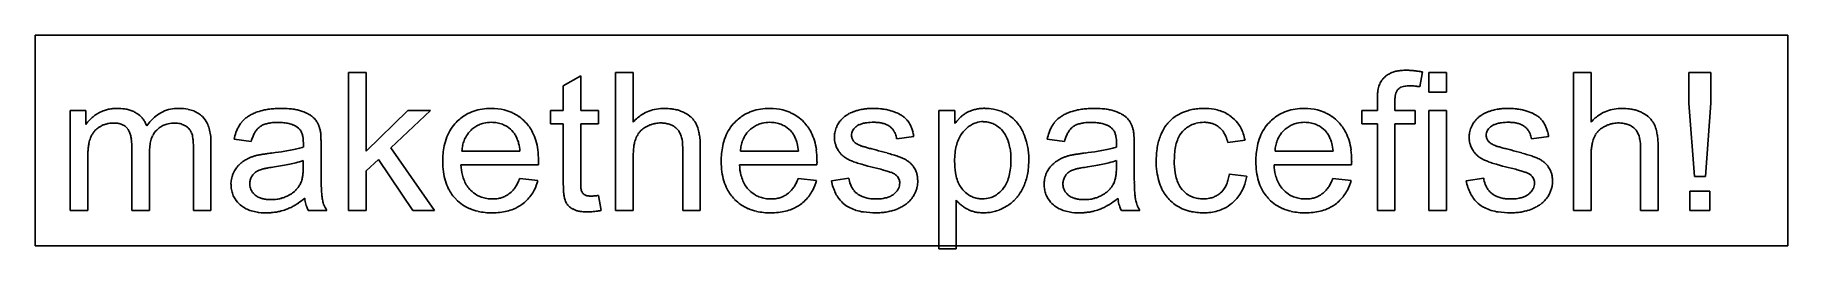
# Model space of a CAD drawing. Header units: inches. Extents: x 0 to 1.97, y 0 to 0.24.
import ezdxf

# ---------------------------------------------------------------- set-up
doc = ezdxf.new("R2010")
doc.units = ezdxf.units.IN
doc.layers.get('0').update_dxf_attribs({"linetype": 'CONTINUOUS'})

msp = doc.modelspace()

# ---------------------------------------------------------------- linework, layer by layer
at = {"color": 0, "linetype": 'CONTINUOUS'}
for p, q in [((0, 0.2362), (0, 0)), ((1.9685, 0.2362), (0, 0.2362)), ((1.9685, 0.2362), (1.9685, 0)), ((0.352, 0.0394), (0.352, 0.1941)), ((0.352, 0.1941), (0.3718, 0.1941)), ((0.3718, 0.1941), (0.3718, 0.1059)), ((0.5932, 0.1792), (0.6128, 0.1906)), ((0.5932, 0.1515), (0.5932, 0.1792)), ((0.6128, 0.1906), (0.6128, 0.1515)), ((0.652, 0.0394), (0.652, 0.1941)), ((0.652, 0.1941), (0.6718, 0.1941)), ((0.6718, 0.1941), (0.6718, 0.1386)), ((1.5582, 0.1949), (1.5552, 0.1783)), ((1.5653, 0.1723), (1.5653, 0.1941)), ((1.5653, 0.1941), (1.5851, 0.1941)), ((1.5851, 0.1941), (1.5851, 0.1723)), ((1.7277, 0.0394), (1.7277, 0.1941)), ((1.7277, 0.1941), (1.7474, 0.1941)), ((1.7474, 0.1941), (1.7474, 0.1386)), ((1.8573, 0.1598), (1.8573, 0.1941)), ((1.8573, 0.1941), (1.8818, 0.1941)), ((1.8818, 0.1941), (1.8818, 0.1598)), ((1.5074, 0.1515), (1.5074, 0.1634)), ((1.5271, 0.1618), (1.5271, 0.1515)), ((1.5851, 0.1723), (1.5653, 0.1723)), ((1.8634, 0.0778), (1.8573, 0.1598)), ((1.8818, 0.1598), (1.8761, 0.0778)), ((0.0394, 0.0394), (0.0394, 0.1515)), ((0.0394, 0.1515), (0.0571, 0.1515)), ((0.0571, 0.1515), (0.0571, 0.1358)), ((0.3718, 0.1059), (0.4186, 0.1515)), ((0.4442, 0.1515), (0.3996, 0.1099)), ((0.4186, 0.1515), (0.4442, 0.1515)), ((0.5787, 0.1367), (0.5787, 0.1515)), ((0.5787, 0.1515), (0.5932, 0.1515)), ((0.6128, 0.1515), (0.6327, 0.1515)), ((0.6327, 0.1515), (0.6327, 0.1367)), ((1.0148, -0.0036), (1.0148, 0.1515)), ((1.0148, 0.1515), (1.0328, 0.1515)), ((1.0328, 0.1515), (1.0328, 0.1369)), ((1.49, 0.1367), (1.49, 0.1515)), ((1.49, 0.1515), (1.5074, 0.1515)), ((1.5271, 0.1515), (1.5498, 0.1515)), ((1.5498, 0.1515), (1.5498, 0.1367)), ((1.5653, 0.0394), (1.5653, 0.1515)), ((1.5653, 0.1515), (1.5851, 0.1515)), ((1.5851, 0.1515), (1.5851, 0.0394)), ((0.2428, 0.117), (0.2235, 0.1195)), ((0.5932, 0.1367), (0.5787, 0.1367)), ((0.5932, 0.0722), (0.5932, 0.1367)), ((0.6327, 0.1367), (0.6128, 0.1367)), ((0.6128, 0.1367), (0.6128, 0.0711)), ((0.9869, 0.1226), (0.9676, 0.12)), ((1.156, 0.117), (1.1366, 0.1195)), ((1.3588, 0.1185), (1.3396, 0.1157)), ((1.5074, 0.1367), (1.49, 0.1367)), ((1.5074, 0.0394), (1.5074, 0.1367)), ((1.5498, 0.1367), (1.5271, 0.1367)), ((1.5271, 0.1367), (1.5271, 0.0394)), ((1.6998, 0.1226), (1.6804, 0.12)), ((0.1087, 0.0394), (0.1087, 0.1122)), ((0.1285, 0.1045), (0.1285, 0.0394)), ((0.1778, 0.0394), (0.1778, 0.11)), ((0.1974, 0.1163), (0.1974, 0.0394)), ((0.3212, 0.1117), (0.3212, 0.0863)), ((0.3996, 0.1099), (0.4487, 0.0394)), ((0.4793, 0.1062), (0.5445, 0.1062)), ((0.6718, 0.1007), (0.6718, 0.0394)), ((0.7273, 0.0394), (0.7273, 0.1104)), ((0.747, 0.1104), (0.747, 0.0394)), ((0.7921, 0.1062), (0.8572, 0.1062)), ((1.2344, 0.1117), (1.2344, 0.0863)), ((1.3925, 0.1062), (1.4576, 0.1062)), ((1.7474, 0.1007), (1.7474, 0.0394)), ((1.8029, 0.0394), (1.8029, 0.1104)), ((1.8227, 0.1104), (1.8227, 0.0394)), ((0.0591, 0.0975), (0.0591, 0.0394)), ((0.3012, 0.0887), (0.3012, 0.0956)), ((0.3857, 0.0967), (0.3718, 0.0838)), ((0.3718, 0.0838), (0.3718, 0.0394)), ((0.4243, 0.0394), (0.3857, 0.0967)), ((0.5652, 0.0906), (0.4782, 0.0906)), ((0.878, 0.0906), (0.791, 0.0906)), ((1.2144, 0.0887), (1.2144, 0.0956)), ((1.3412, 0.0804), (1.3606, 0.078)), ((1.4784, 0.0906), (1.3914, 0.0906)), ((0.5443, 0.0755), (0.5647, 0.073)), ((0.857, 0.0755), (0.8775, 0.073)), ((0.8944, 0.0728), (0.914, 0.0758)), ((1.4574, 0.0755), (1.4779, 0.073)), ((1.6073, 0.0728), (1.6268, 0.0758)), ((1.8582, 0.0394), (1.8582, 0.061)), ((1.8582, 0.061), (1.8809, 0.061)), ((1.8761, 0.0778), (1.8634, 0.0778)), ((1.8809, 0.061), (1.8809, 0.0394)), ((0.0591, 0.0394), (0.0394, 0.0394)), ((0.1285, 0.0394), (0.1087, 0.0394)), ((0.1974, 0.0394), (0.1778, 0.0394)), ((0.3275, 0.0394), (0.3068, 0.0394)), ((0.3718, 0.0394), (0.352, 0.0394)), ((0.4487, 0.0394), (0.4243, 0.0394)), ((0.6327, 0.0564), (0.6356, 0.0396)), ((0.6718, 0.0394), (0.652, 0.0394)), ((0.747, 0.0394), (0.7273, 0.0394)), ((1.0346, 0.051), (1.0346, -0.0036)), ((1.2407, 0.0394), (1.22, 0.0394)), ((1.5271, 0.0394), (1.5074, 0.0394)), ((1.5851, 0.0394), (1.5653, 0.0394)), ((1.7474, 0.0394), (1.7277, 0.0394)), ((1.8227, 0.0394), (1.8029, 0.0394)), ((1.8809, 0.0394), (1.8582, 0.0394)), ((0, 0), (1.9685, 0)), ((1.0346, -0.0036), (1.0148, -0.0036))]:
    msp.add_line(p, q, dxfattribs=at)
for centre, radius, start, end in [((1.5442, 0.1691), 0.0365, 166.7522, 172.0195), ((1.5304, 0.1724), 0.0223, 159.5141, 166.8331), ((1.5316, 0.1717), 0.0236, 146.3517, 158.9725), ((1.5316, 0.1717), 0.0236, 137.9003, 146.3026), ((1.5328, 0.1705), 0.0253, 129.8514, 137.871), ((1.535, 0.168), 0.0287, 122.4541, 129.8326), ((1.5329, 0.1709), 0.0251, 108.2759, 121.9945), ((1.5359, 0.162), 0.0345, 100.9257, 108.3772), ((1.5382, 0.1502), 0.0465, 94.8421, 100.9458), ((1.5393, 0.1657), 0.0131, 108.3073, 120.0027), ((1.5396, 0.1338), 0.063, 89.8784, 94.8643), ((1.5413, 0.1598), 0.0194, 99.342, 108.3434), ((1.5432, 0.1479), 0.0314, 89.3745, 99.2899), ((1.5396, 0.1143), 0.0825, 85.8984, 89.9038), ((1.5435, 0.1198), 0.0595, 87.6015, 89.9838), ((1.5386, 0.0996), 0.0972, 83.5134, 85.9164), ((1.5433, 0.1147), 0.0647, 85.3477, 87.6019), ((1.5429, 0.109), 0.0704, 83.2186, 85.3482), ((1.5369, 0.0852), 0.1117, 81.3255, 83.5155), ((1.542, 0.1015), 0.0779, 80.2192, 83.2118), ((1.5345, 0.069), 0.1281, 79.3289, 81.3275), ((1.598, 0.1638), 0.0906, 175.8918, 180.2501), ((1.5646, 0.1662), 0.0571, 171.9683, 175.8806), ((1.5713, 0.162), 0.0442, 174.7632, 180.1913), ((1.5551, 0.1635), 0.0279, 167.4499, 174.8329), ((1.5446, 0.1659), 0.0172, 157.3404, 167.5396), ((1.5381, 0.1686), 0.0101, 136.0876, 157.6433), ((1.5376, 0.1688), 0.00964, 120.0528, 134.426), ((0.0902, 0.1137), 0.0399, 136.9088, 146.3315), ((0.0904, 0.1135), 0.0401, 130.6355, 136.8898), ((0.0915, 0.1121), 0.0419, 124.5484, 130.6228), ((0.0934, 0.1094), 0.0452, 118.7649, 124.5386), ((0.0904, 0.115), 0.0388, 108.5288, 118.7861), ((0.091, 0.1129), 0.041, 101.9189, 108.518), ((0.0918, 0.1092), 0.0448, 95.6855, 101.9069), ((0.0924, 0.1035), 0.0505, 89.9355, 95.6786), ((0.0927, 0.1007), 0.0533, 81.5751, 90.3301), ((0.0945, 0.1128), 0.0411, 74.6288, 81.5238), ((0.0964, 0.1197), 0.0339, 66.7857, 74.6229), ((0.0982, 0.1239), 0.0293, 58.1269, 66.7646), ((0.0986, 0.1244), 0.0287, 45.5967, 58.253), ((0.0997, 0.1256), 0.0271, 36.7853, 45.5287), ((0.0991, 0.1252), 0.0278, 28.1565, 36.7481), ((0.0967, 0.1239), 0.0305, 20.0458, 28.1275), ((0.167, 0.1058), 0.0504, 128.554, 145.5442), ((0.1608, 0.1134), 0.0406, 115.3731, 128.3505), ((0.1602, 0.1144), 0.0396, 102.0318, 115.2428), ((0.1612, 0.1091), 0.0449, 89.791, 101.9264), ((0.1619, 0.1032), 0.0508, 78.4516, 90.5697), ((0.1646, 0.1165), 0.0372, 68.4963, 78.3514), ((0.1669, 0.1226), 0.0307, 57.255, 68.4532), ((0.1683, 0.1247), 0.0282, 45.3164, 57.1715), ((0.1688, 0.1255), 0.0273, 26.1009, 44.9426), ((0.2587, 0.1169), 0.0344, 140.5982, 147.7653), ((0.2559, 0.1191), 0.0308, 128.2857, 140.3361), ((0.2591, 0.115), 0.036, 121.0546, 128.3044), ((0.2628, 0.1089), 0.0431, 114.619, 121.0501), ((0.2669, 0.1), 0.053, 109.0134, 114.6224), ((0.271, 0.0877), 0.0659, 101.7201, 108.9538), ((0.2734, 0.0763), 0.0776, 97.4063, 101.747), ((0.2751, 0.0637), 0.0902, 93.4839, 97.4082), ((0.2727, 0.0769), 0.0614, 89.5469, 97.4903), ((0.276, 0.0484), 0.1056, 89.9536, 93.4868), ((0.2734, 0.0795), 0.0588, 84.0346, 90.1643), ((0.2765, 0.0473), 0.1067, 85.189, 90.207), ((0.2751, 0.0959), 0.0423, 76.4285, 84.0625), ((0.2788, 0.0758), 0.0781, 81.0794, 85.1675), ((0.2818, 0.0945), 0.0592, 76.1744, 81.0959), ((0.2853, 0.1086), 0.0446, 70.2521, 76.1922), ((0.2846, 0.1061), 0.0472, 62.9367, 70.4401), ((0.2905, 0.1177), 0.0342, 56.7436, 62.8971), ((0.2949, 0.1244), 0.0262, 49.406, 56.7559), ((0.2985, 0.1287), 0.0206, 40.7894, 49.4052), ((0.2948, 0.1257), 0.0254, 30.2282, 40.5326), ((0.2924, 0.1242), 0.0282, 23.8217, 30.234), ((0.5073, 0.105), 0.0479, 135.8658, 147.434), ((0.509, 0.1037), 0.05, 119.9062, 136.1081), ((0.5086, 0.1042), 0.0494, 108.9411, 119.7965), ((0.5104, 0.0989), 0.0549, 98.7668, 108.8819), ((0.5121, 0.0875), 0.0665, 89.8322, 98.7389), ((0.5123, 0.1021), 0.0363, 89.6062, 103.313), ((0.5128, 0.0944), 0.0596, 76.2727, 90.4799), ((0.5126, 0.1016), 0.0368, 80.1505, 90.1831), ((0.5136, 0.1072), 0.0311, 68.8676, 80.1002), ((0.515, 0.1039), 0.0499, 65.5501, 76.1473), ((0.5159, 0.1059), 0.0476, 54.55, 65.4794), ((0.5141, 0.1036), 0.0506, 43.9851, 54.4813), ((0.5163, 0.1056), 0.0476, 26.8224, 43.9965), ((0.7072, 0.1073), 0.0473, 122.4634, 138.4953), ((0.7048, 0.1109), 0.0429, 110.975, 122.3217), ((0.7054, 0.1091), 0.0448, 99.8695, 110.8952), ((0.7066, 0.102), 0.052, 89.8339, 99.8172), ((0.707, 0.0945), 0.0595, 82.2313, 90.2157), ((0.7082, 0.1041), 0.0498, 76.2289, 82.1928), ((0.7096, 0.1098), 0.044, 69.7426, 76.2211), ((0.7109, 0.1133), 0.0402, 62.8502, 69.7288), ((0.7138, 0.1186), 0.0343, 51.6589, 63.1302), ((0.7168, 0.1225), 0.0293, 43.1396, 51.5846), ((0.7182, 0.1238), 0.0274, 34.2716, 43.1049), ((0.7181, 0.1238), 0.0275, 25.4138, 34.2319), ((0.8201, 0.105), 0.0479, 135.8658, 147.434), ((0.8218, 0.1037), 0.05, 119.9062, 136.1081), ((0.8214, 0.1042), 0.0494, 108.9411, 119.7965), ((0.8231, 0.0989), 0.0549, 98.7668, 108.8819), ((0.8249, 0.0875), 0.0665, 89.8322, 98.7389), ((0.825, 0.1021), 0.0363, 89.6062, 103.313), ((0.8256, 0.0944), 0.0596, 76.2727, 90.4799), ((0.8254, 0.1016), 0.0368, 80.1505, 90.1831), ((0.8264, 0.1072), 0.0311, 68.8676, 80.1002), ((0.8278, 0.1039), 0.0499, 65.5501, 76.1473), ((0.8286, 0.1059), 0.0476, 54.55, 65.4794), ((0.8269, 0.1036), 0.0506, 43.9851, 54.4813), ((0.829, 0.1056), 0.0476, 26.8224, 43.9965), ((0.9285, 0.1204), 0.0312, 141.9929, 150.8519), ((0.9281, 0.1207), 0.0307, 136.0088, 141.9724), ((0.9286, 0.1202), 0.0314, 130.1192, 135.9971), ((0.9297, 0.1189), 0.0331, 124.4341, 130.1092), ((0.9275, 0.1226), 0.0288, 116.9759, 124.9873), ((0.9322, 0.1135), 0.039, 112.659, 117.0491), ((0.9366, 0.103), 0.0504, 108.9713, 112.6718), ((0.9412, 0.0896), 0.0646, 105.8452, 108.9822), ((0.9391, 0.0969), 0.057, 100.249, 105.8627), ((0.9398, 0.0931), 0.0608, 96.6673, 100.2545), ((0.9386, 0.1008), 0.0374, 97.2093, 104.2437), ((0.9403, 0.0889), 0.0651, 93.2368, 96.6658), ((0.9416, 0.0768), 0.0616, 89.5181, 97.1831), ((0.9406, 0.0837), 0.0703, 89.978, 93.2359), ((0.9409, 0.0672), 0.0868, 84.343, 90.1512), ((0.9422, 0.0913), 0.0471, 84.2146, 90.1457), ((0.9434, 0.1034), 0.035, 76.9973, 84.235), ((0.9423, 0.0816), 0.0723, 79.969, 84.3197), ((0.944, 0.0912), 0.0626, 75.1762, 79.9696), ((0.9459, 0.0986), 0.0549, 69.9446, 75.1743), ((0.9495, 0.1077), 0.0451, 61.4482, 70.2418), ((0.9547, 0.1173), 0.0342, 54.3939, 61.3959), ((0.9584, 0.1226), 0.0278, 46.3475, 54.3898), ((0.9613, 0.1255), 0.0237, 37.3765, 46.3259), ((0.9564, 0.1221), 0.0297, 26.0695, 36.9836), ((1.0746, 0.106), 0.0519, 135.9252, 143.4877), ((1.0693, 0.1111), 0.0446, 130.3359, 135.8925), ((1.0664, 0.1145), 0.0402, 124.37, 130.3289), ((1.0647, 0.1169), 0.0373, 118.0935, 124.3591), ((1.0628, 0.1203), 0.0333, 107.1908, 117.8801), ((1.065, 0.1125), 0.0267, 108.0592, 119.9016), ((1.0644, 0.115), 0.0388, 100.7701, 107.2134), ((1.0647, 0.1132), 0.026, 89.7709, 107.9293), ((1.0657, 0.1081), 0.0459, 95.0039, 100.7677), ((1.0666, 0.0987), 0.0554, 89.9185, 95.0067), ((1.0648, 0.111), 0.0281, 78.8996, 90.1379), ((1.0669, 0.1003), 0.0537, 79.9627, 90.2287), ((1.0652, 0.113), 0.0261, 66.9843, 78.8149), ((1.0679, 0.1065), 0.0474, 72.5028, 79.9089), ((1.0686, 0.1089), 0.0449, 64.7984, 72.4795), ((1.0687, 0.109), 0.0448, 57.0831, 64.7723), ((1.0692, 0.1098), 0.0439, 45.4488, 57.1724), ((1.0689, 0.1095), 0.0442, 37.6497, 45.4123), ((1.1719, 0.1169), 0.0344, 140.5982, 147.7653), ((1.169, 0.1191), 0.0308, 128.2857, 140.3361), ((1.1723, 0.115), 0.036, 121.0546, 128.3044), ((1.1759, 0.1089), 0.0431, 114.619, 121.0501), ((1.18, 0.1), 0.053, 109.0134, 114.6224), ((1.1842, 0.0877), 0.0659, 101.7201, 108.9538), ((1.1866, 0.0763), 0.0776, 97.4063, 101.747), ((1.1882, 0.0637), 0.0902, 93.4839, 97.4082), ((1.1859, 0.0769), 0.0614, 89.5469, 97.4903), ((1.1892, 0.0484), 0.1056, 89.9536, 93.4868), ((1.1866, 0.0795), 0.0588, 84.0346, 90.1643), ((1.1896, 0.0473), 0.1067, 85.189, 90.207), ((1.1883, 0.0959), 0.0423, 76.4285, 84.0625), ((1.192, 0.0758), 0.0781, 81.0794, 85.1675), ((1.195, 0.0945), 0.0592, 76.1744, 81.0959), ((1.1985, 0.1086), 0.0446, 70.2521, 76.1922), ((1.1977, 0.1061), 0.0472, 62.9367, 70.4401), ((1.2036, 0.1177), 0.0342, 56.7436, 62.8971), ((1.208, 0.1244), 0.0262, 49.406, 56.7559), ((1.2116, 0.1287), 0.0206, 40.7894, 49.4052), ((1.208, 0.1257), 0.0254, 30.2282, 40.5326), ((1.2056, 0.1242), 0.0282, 23.8217, 30.234), ((1.3038, 0.1102), 0.0418, 134.8575, 143.3962), ((1.3035, 0.1104), 0.0415, 126.2378, 134.8213), ((1.305, 0.1084), 0.044, 117.9496, 126.2053), ((1.3114, 0.0964), 0.0576, 108.5396, 118.0688), ((1.3113, 0.0967), 0.0572, 102.145, 108.5171), ((1.3117, 0.0947), 0.0593, 95.9079, 102.1312), ((1.3127, 0.1023), 0.0361, 89.4911, 104.4748), ((1.3122, 0.0905), 0.0635, 89.9562, 95.8969), ((1.3126, 0.0896), 0.0644, 79.7495, 90.3919), ((1.313, 0.1071), 0.0313, 82.3051, 90.1161), ((1.3136, 0.1114), 0.0269, 73.6535, 82.2847), ((1.315, 0.1031), 0.0508, 71.4174, 79.6765), ((1.3172, 0.1097), 0.0438, 62.2729, 71.3916), ((1.3187, 0.1126), 0.0405, 52.6256, 62.2292), ((1.3199, 0.114), 0.0386, 37.8701, 52.7078), ((1.4205, 0.105), 0.0479, 135.8658, 147.434), ((1.4222, 0.1037), 0.05, 119.9062, 136.1081), ((1.4218, 0.1042), 0.0494, 108.9411, 119.7965), ((1.4235, 0.0989), 0.0549, 98.7668, 108.8819), ((1.4253, 0.0875), 0.0665, 89.8322, 98.7389), ((1.4254, 0.1021), 0.0363, 89.6062, 103.313), ((1.426, 0.0944), 0.0596, 76.2727, 90.4799), ((1.4258, 0.1016), 0.0368, 80.1505, 90.1831), ((1.4267, 0.1072), 0.0311, 68.8676, 80.1002), ((1.4282, 0.1039), 0.0499, 65.5501, 76.1473), ((1.429, 0.1059), 0.0476, 54.55, 65.4794), ((1.4273, 0.1036), 0.0506, 43.9851, 54.4813), ((1.4294, 0.1056), 0.0476, 26.8224, 43.9965), ((1.6414, 0.1204), 0.0312, 141.9929, 150.8519), ((1.641, 0.1207), 0.0307, 136.0088, 141.9724), ((1.6415, 0.1202), 0.0314, 130.1192, 135.9971), ((1.6426, 0.1189), 0.0331, 124.4341, 130.1092), ((1.6404, 0.1226), 0.0288, 116.9759, 124.9873), ((1.6451, 0.1135), 0.039, 112.659, 117.0491), ((1.6495, 0.103), 0.0504, 108.9713, 112.6718), ((1.6541, 0.0896), 0.0646, 105.8452, 108.9822), ((1.652, 0.0969), 0.057, 100.249, 105.8627), ((1.6527, 0.0931), 0.0608, 96.6673, 100.2545), ((1.6514, 0.1008), 0.0374, 97.2093, 104.2437), ((1.6532, 0.0889), 0.0651, 93.2368, 96.6658), ((1.6544, 0.0768), 0.0616, 89.5181, 97.1831), ((1.6535, 0.0837), 0.0703, 89.978, 93.2359), ((1.6538, 0.0672), 0.0868, 84.343, 90.1512), ((1.6551, 0.0913), 0.0471, 84.2146, 90.1457), ((1.6563, 0.1034), 0.035, 76.9973, 84.235), ((1.6551, 0.0816), 0.0723, 79.969, 84.3197), ((1.6569, 0.0912), 0.0626, 75.1762, 79.9696), ((1.6588, 0.0986), 0.0549, 69.9446, 75.1743), ((1.6624, 0.1077), 0.0451, 61.4482, 70.2418), ((1.6676, 0.1173), 0.0342, 54.3939, 61.3959), ((1.6713, 0.1226), 0.0278, 46.3475, 54.3898), ((1.6741, 0.1255), 0.0237, 37.3765, 46.3259), ((1.6692, 0.1221), 0.0297, 26.0695, 36.9836), ((1.7829, 0.1073), 0.0473, 122.4634, 138.4953), ((1.7804, 0.1109), 0.0429, 110.975, 122.3217), ((1.781, 0.1091), 0.0448, 99.8695, 110.8952), ((1.7822, 0.102), 0.052, 89.8339, 99.8172), ((1.7826, 0.0945), 0.0595, 82.2313, 90.2157), ((1.7839, 0.1041), 0.0498, 76.2289, 82.1928), ((1.7853, 0.1098), 0.044, 69.7426, 76.2211), ((1.7866, 0.1133), 0.0402, 62.8502, 69.7288), ((1.7894, 0.1186), 0.0343, 51.6589, 63.1302), ((1.7925, 0.1225), 0.0293, 43.1396, 51.5846), ((1.7938, 0.1238), 0.0274, 34.2716, 43.1049), ((1.7938, 0.1238), 0.0275, 25.4138, 34.2319), ((0.0985, 0.1073), 0.0387, 159.3137, 168.9049), ((0.0883, 0.1108), 0.0279, 150.926, 158.6973), ((0.0855, 0.1124), 0.0247, 142.4828, 150.9028), ((0.0844, 0.1132), 0.0233, 133.6912, 142.4482), ((0.0847, 0.1129), 0.0238, 120.6448, 133.6307), ((0.0883, 0.107), 0.0307, 114.0662, 120.8347), ((0.0877, 0.1083), 0.0293, 107.0667, 114.0485), ((0.0877, 0.1083), 0.0292, 100.0534, 107.0471), ((0.088, 0.1068), 0.0308, 89.8704, 100.0149), ((0.0882, 0.1059), 0.0317, 81.9349, 90.2485), ((0.0895, 0.1152), 0.0223, 71.4481, 81.9599), ((0.0912, 0.1204), 0.0168, 58.7055, 71.4169), ((0.0925, 0.1226), 0.0143, 37.363, 58.6022), ((0.0892, 0.1201), 0.0184, 25.672, 37.1332), ((0.084, 0.1176), 0.0242, 16.1128, 25.6549), ((0.075, 0.115), 0.0335, 8.4646, 16.134), ((0.0586, 0.1126), 0.05, 359.5219, 8.4148), ((0.1594, 0.1101), 0.0304, 154.0781, 164.8761), ((0.1526, 0.1135), 0.0228, 134.545, 154.1262), ((0.1562, 0.1095), 0.0281, 124.1141, 134.1487), ((0.1553, 0.1108), 0.0266, 113.632, 124.0543), ((0.1557, 0.1097), 0.0277, 103.4261, 113.5702), ((0.1568, 0.105), 0.0325, 89.5724, 103.3135), ((0.1571, 0.1097), 0.0279, 84.0315, 90.0814), ((0.1575, 0.1134), 0.0241, 77.3544, 84.0254), ((0.158, 0.1159), 0.0215, 70.1542, 77.3407), ((0.1585, 0.1173), 0.02, 58.8345, 70.1429), ((0.1589, 0.1179), 0.0194, 51.3674, 58.8975), ((0.1605, 0.1199), 0.0168, 43.0568, 51.3493), ((0.1615, 0.1209), 0.0154, 34.2379, 43.025), ((0.1616, 0.121), 0.0152, 20.8772, 34.1851), ((0.1577, 0.1196), 0.0194, 12.7025, 20.5406), ((0.1427, 0.1161), 0.0348, 7.517, 12.8252), ((0.1196, 0.113), 0.0581, 3.811, 7.5852), ((0.1619, 0.1221), 0.0349, 15.4382, 26.1195), ((0.15, 0.1188), 0.0473, 6.7253, 15.4422), ((0.131, 0.1166), 0.0665, 359.805, 6.7543), ((0.2806, 0.1071), 0.0585, 160.1907, 167.7828), ((0.2696, 0.1111), 0.0468, 154.314, 160.1522), ((0.2631, 0.1142), 0.0395, 147.7756, 154.3115), ((0.2908, 0.1043), 0.0496, 159.2084, 165.2097), ((0.2777, 0.1093), 0.0356, 151.7513, 159.2372), ((0.2692, 0.1138), 0.026, 142.5355, 151.7696), ((0.2639, 0.1179), 0.0193, 125.793, 142.6161), ((0.2636, 0.1179), 0.0191, 113.5355, 124.9567), ((0.2668, 0.1106), 0.0271, 104.5046, 113.5521), ((0.2699, 0.0985), 0.0396, 97.5267, 104.5475), ((0.2778, 0.1068), 0.031, 67.0603, 76.4442), ((0.2808, 0.114), 0.0233, 50.1547, 67.131), ((0.2875, 0.1222), 0.0127, 34.5973, 49.5856), ((0.2851, 0.1206), 0.0156, 21.4334, 34.4753), ((0.2793, 0.1183), 0.0218, 11.0039, 21.4236), ((0.2668, 0.1159), 0.0345, 359.2717, 10.9219), ((0.2889, 0.1227), 0.032, 17.9266, 23.8146), ((0.2838, 0.1211), 0.0373, 12.6076, 17.9247), ((0.2804, 0.1218), 0.0406, 4.6947, 10.5457), ((0.2285, 0.1172), 0.0926, 2.6257, 4.9209), ((0.1585, 0.1138), 0.1627, 1.0877, 2.6633), ((0.5199, 0.0994), 0.0617, 158.5591, 168.3261), ((0.5105, 0.1031), 0.0516, 147.5133, 158.5152), ((0.5118, 0.1065), 0.0321, 148.7938, 158.872), ((0.5109, 0.107), 0.031, 133.2332, 148.7189), ((0.5121, 0.1059), 0.0327, 123.7095, 133.4453), ((0.5109, 0.1076), 0.0306, 113.4785, 123.6552), ((0.5112, 0.1069), 0.0314, 103.4206, 113.4196), ((0.5142, 0.109), 0.0292, 57.0858, 68.7829), ((0.5127, 0.1068), 0.0319, 40.283, 56.9339), ((0.5194, 0.1122), 0.0232, 30.2426, 40.8427), ((0.514, 0.109), 0.0295, 21.1938, 30.2237), ((0.5047, 0.1054), 0.0395, 13.769, 21.2054), ((0.5098, 0.1024), 0.0548, 16.3514, 26.7826), ((0.7056, 0.1084), 0.0331, 156.8591, 167.1143), ((0.6974, 0.1116), 0.0243, 147.8337, 156.3103), ((0.6969, 0.1119), 0.0238, 139.1976, 147.7981), ((0.6977, 0.1112), 0.0249, 130.817, 139.1636), ((0.7, 0.1085), 0.0284, 119.2159, 130.7467), ((0.7034, 0.1027), 0.0351, 113.1707, 119.5398), ((0.7026, 0.1046), 0.0331, 106.5352, 113.1564), ((0.7025, 0.1052), 0.0325, 99.8127, 106.5183), ((0.7026, 0.1042), 0.0335, 89.9084, 99.7819), ((0.7028, 0.101), 0.0367, 82.4183, 90.1861), ((0.7039, 0.1096), 0.0279, 73.1029, 82.4225), ((0.7055, 0.1148), 0.0226, 62.3246, 73.0735), ((0.7067, 0.1171), 0.0199, 44.7504, 62.2685), ((0.7082, 0.1187), 0.0177, 31.1193, 44.5529), ((0.7044, 0.1165), 0.0221, 19.4782, 31.0456), ((0.6965, 0.1137), 0.0305, 10.1381, 19.4797), ((0.6807, 0.1109), 0.0466, 359.3828, 10.0669), ((0.7106, 0.1207), 0.0356, 13.356, 24.6831), ((0.6913, 0.1159), 0.0554, 7.8483, 13.5227), ((0.6673, 0.1126), 0.0797, 3.4295, 7.8826), ((0.8327, 0.0994), 0.0617, 158.5591, 168.3261), ((0.8233, 0.1031), 0.0516, 147.5133, 158.5152), ((0.8246, 0.1065), 0.0321, 148.7938, 158.872), ((0.8236, 0.107), 0.031, 133.2332, 148.7189), ((0.8249, 0.1059), 0.0327, 123.7095, 133.4453), ((0.8237, 0.1076), 0.0306, 113.4785, 123.6552), ((0.824, 0.1069), 0.0314, 103.4206, 113.4196), ((0.827, 0.109), 0.0292, 57.0858, 68.7829), ((0.8255, 0.1068), 0.0319, 40.283, 56.9339), ((0.8322, 0.1122), 0.0232, 30.2426, 40.8427), ((0.8267, 0.109), 0.0295, 21.1938, 30.2237), ((0.8174, 0.1054), 0.0395, 13.769, 21.2054), ((0.8226, 0.1024), 0.0548, 16.3514, 26.7826), ((0.9271, 0.1218), 0.0294, 170.5709, 180.1228), ((0.9274, 0.1217), 0.0297, 179.9422, 186.8907), ((0.9253, 0.1214), 0.0276, 186.909, 194.2091), ((0.9254, 0.122), 0.0277, 163.9296, 170.5365), ((0.9252, 0.1221), 0.0275, 157.275, 163.9129), ((0.9261, 0.1217), 0.0284, 150.765, 157.2592), ((0.9277, 0.124), 0.0109, 166.7936, 180.1249), ((0.9272, 0.1239), 0.0104, 179.7956, 193.0725), ((0.9276, 0.124), 0.0107, 153.2186, 166.6538), ((0.9267, 0.1238), 0.0099, 193.1454, 202.2459), ((0.9271, 0.124), 0.0103, 202.2866, 211.1301), ((0.9291, 0.1232), 0.0124, 140.9333, 153.1139), ((0.9282, 0.1246), 0.0116, 211.1593, 219.3691), ((0.9327, 0.1202), 0.0171, 125.8601, 140.7722), ((0.9319, 0.1215), 0.0156, 113.6034, 126.2123), ((0.9352, 0.1138), 0.0239, 104.1729, 113.6524), ((0.9453, 0.1116), 0.0265, 68.2939, 77.0069), ((0.9476, 0.1173), 0.0204, 52.8752, 68.3532), ((0.9479, 0.1178), 0.0198, 42.4721, 52.5346), ((0.9486, 0.1185), 0.0189, 32.021, 42.4117), ((0.9477, 0.118), 0.0198, 21.9022, 31.9608), ((0.9444, 0.1167), 0.0234, 8.2276, 21.7915), ((0.9498, 0.1188), 0.037, 19.8103, 26.1189), ((0.9415, 0.1158), 0.0459, 14.3494, 19.8157), ((0.9302, 0.1129), 0.0575, 9.6571, 14.3582), ((1.0785, 0.1011), 0.0452, 156.5265, 166.0008), ((1.0693, 0.1051), 0.0352, 139.8198, 156.5713), ((1.0731, 0.1017), 0.0403, 130.6172, 139.6242), ((1.0673, 0.1084), 0.0314, 119.9654, 130.6009), ((1.0647, 0.1119), 0.0273, 55.4352, 66.8944), ((1.0612, 0.107), 0.0334, 40.1315, 55.2843), ((1.0636, 0.1087), 0.0304, 28.472, 40.5477), ((1.0569, 0.1051), 0.038, 18.0205, 28.4251), ((1.0665, 0.1077), 0.0473, 30.2043, 37.6267), ((1.0615, 0.1048), 0.053, 23.3119, 30.1892), ((1.0474, 0.0986), 0.0684, 15.1426, 23.3631), ((1.1938, 0.1071), 0.0585, 160.1907, 167.7828), ((1.1828, 0.1111), 0.0468, 154.314, 160.1522), ((1.1762, 0.1142), 0.0395, 147.7756, 154.3115), ((1.2039, 0.1043), 0.0496, 159.2084, 165.2097), ((1.1909, 0.1093), 0.0356, 151.7513, 159.2372), ((1.1824, 0.1138), 0.026, 142.5355, 151.7696), ((1.1771, 0.1179), 0.0193, 125.793, 142.6161), ((1.1767, 0.1179), 0.0191, 113.5355, 124.9567), ((1.1799, 0.1106), 0.0271, 104.5046, 113.5521), ((1.1831, 0.0985), 0.0396, 97.5267, 104.5475), ((1.191, 0.1068), 0.031, 67.0603, 76.4442), ((1.194, 0.114), 0.0233, 50.1547, 67.131), ((1.2007, 0.1222), 0.0127, 34.5973, 49.5856), ((1.1983, 0.1206), 0.0156, 21.4334, 34.4753), ((1.1925, 0.1183), 0.0218, 11.0039, 21.4236), ((1.18, 0.1159), 0.0345, 359.2717, 10.9219), ((1.202, 0.1227), 0.032, 17.9266, 23.8146), ((1.197, 0.1211), 0.0373, 12.6076, 17.9247), ((1.1935, 0.1218), 0.0406, 4.6947, 10.5457), ((1.1417, 0.1172), 0.0926, 2.6257, 4.9209), ((1.0716, 0.1138), 0.1627, 1.0877, 2.6633), ((1.3274, 0.0991), 0.0681, 161.6401, 167.5147), ((1.3213, 0.1011), 0.0616, 155.3501, 161.631), ((1.3071, 0.1078), 0.0459, 143.4657, 155.5512), ((1.3229, 0.103), 0.0429, 156.737, 166.5166), ((1.3114, 0.108), 0.0304, 138.4729, 156.8491), ((1.3126, 0.1065), 0.0322, 127.2222, 137.9202), ((1.311, 0.1086), 0.0296, 115.8177, 127.1499), ((1.3113, 0.1078), 0.0304, 104.6152, 115.7363), ((1.3142, 0.1136), 0.0247, 64.4702, 73.6173), ((1.3143, 0.1137), 0.0246, 50.6181, 64.4082), ((1.3148, 0.1144), 0.0237, 40.9369, 50.6998), ((1.3129, 0.1127), 0.0263, 31.7857, 40.8948), ((1.3086, 0.1101), 0.0312, 23.6458, 31.765), ((1.3001, 0.1064), 0.0405, 13.2613, 23.5758), ((1.3189, 0.1134), 0.0398, 28.1223, 37.8036), ((1.3145, 0.111), 0.0448, 19.1329, 28.0838), ((1.306, 0.1081), 0.0538, 11.1914, 19.116), ((1.4331, 0.0994), 0.0617, 158.5591, 168.3261), ((1.4237, 0.1031), 0.0516, 147.5133, 158.5152), ((1.425, 0.1065), 0.0321, 148.7938, 158.872), ((1.424, 0.107), 0.031, 133.2332, 148.7189), ((1.4253, 0.1059), 0.0327, 123.7095, 133.4453), ((1.4241, 0.1076), 0.0306, 113.4785, 123.6552), ((1.4244, 0.1069), 0.0314, 103.4206, 113.4196), ((1.4274, 0.109), 0.0292, 57.0858, 68.7829), ((1.4259, 0.1068), 0.0319, 40.283, 56.9339), ((1.4326, 0.1122), 0.0232, 30.2426, 40.8427), ((1.4271, 0.109), 0.0295, 21.1938, 30.2237), ((1.4178, 0.1054), 0.0395, 13.769, 21.2054), ((1.423, 0.1024), 0.0548, 16.3514, 26.7826), ((1.6399, 0.1218), 0.0294, 170.5709, 180.1228), ((1.6402, 0.1217), 0.0297, 179.9422, 186.8907), ((1.6381, 0.1214), 0.0276, 186.909, 194.2091), ((1.6383, 0.122), 0.0277, 163.9296, 170.5365), ((1.6381, 0.1221), 0.0275, 157.275, 163.9129), ((1.6389, 0.1217), 0.0284, 150.765, 157.2592), ((1.6406, 0.124), 0.0109, 166.7936, 180.1249), ((1.6401, 0.1239), 0.0104, 179.7956, 193.0725), ((1.6404, 0.124), 0.0107, 153.2186, 166.6538), ((1.6396, 0.1238), 0.0099, 193.1454, 202.2459), ((1.64, 0.124), 0.0103, 202.2866, 211.1301), ((1.6419, 0.1232), 0.0124, 140.9333, 153.1139), ((1.641, 0.1246), 0.0116, 211.1593, 219.3691), ((1.6455, 0.1202), 0.0171, 125.8601, 140.7722), ((1.6447, 0.1215), 0.0156, 113.6034, 126.2123), ((1.6481, 0.1138), 0.0239, 104.1729, 113.6524), ((1.6582, 0.1116), 0.0265, 68.2939, 77.0069), ((1.6605, 0.1173), 0.0204, 52.8752, 68.3532), ((1.6608, 0.1178), 0.0198, 42.4721, 52.5346), ((1.6614, 0.1185), 0.0189, 32.021, 42.4117), ((1.6606, 0.118), 0.0198, 21.9022, 31.9608), ((1.6572, 0.1167), 0.0234, 8.2276, 21.7915), ((1.6627, 0.1188), 0.037, 19.8103, 26.1189), ((1.6543, 0.1158), 0.0459, 14.3494, 19.8157), ((1.6431, 0.1129), 0.0575, 9.6571, 14.3582), ((1.7812, 0.1084), 0.0331, 156.8591, 167.1143), ((1.773, 0.1116), 0.0243, 147.8337, 156.3103), ((1.7726, 0.1119), 0.0238, 139.1976, 147.7981), ((1.7734, 0.1112), 0.0249, 130.817, 139.1636), ((1.7756, 0.1085), 0.0284, 119.2159, 130.7467), ((1.7791, 0.1027), 0.0351, 113.1707, 119.5398), ((1.7783, 0.1046), 0.0331, 106.5352, 113.1564), ((1.7781, 0.1052), 0.0325, 99.8127, 106.5183), ((1.7783, 0.1042), 0.0335, 89.9084, 99.7819), ((1.7784, 0.101), 0.0367, 82.4183, 90.1861), ((1.7796, 0.1096), 0.0279, 73.1029, 82.4225), ((1.7811, 0.1148), 0.0226, 62.3246, 73.0735), ((1.7824, 0.1171), 0.0199, 44.7504, 62.2685), ((1.7839, 0.1187), 0.0177, 31.1193, 44.5529), ((1.7801, 0.1165), 0.0221, 19.4782, 31.0456), ((1.7722, 0.1137), 0.0305, 10.1381, 19.4797), ((1.7564, 0.1109), 0.0466, 359.3828, 10.0669), ((1.7862, 0.1207), 0.0356, 13.356, 24.6831), ((1.767, 0.1159), 0.0554, 7.8483, 13.5227), ((1.7429, 0.1126), 0.0797, 3.4295, 7.8826), ((0.1845, 0.0977), 0.1253, 177.1279, 180.0772), ((0.1484, 0.0996), 0.0892, 173.4492, 177.1498), ((0.121, 0.1027), 0.0616, 168.7463, 173.4807), ((0.1899, 0.1047), 0.0614, 173.442, 180.2004), ((0.1712, 0.1069), 0.0426, 164.8594, 173.48), ((0.0805, 0.1104), 0.0973, 359.745, 3.8056), ((0.2602, 0.0545), 0.0481, 112.6169, 116.714), ((0.2613, 0.0518), 0.051, 108.6763, 112.6141), ((0.2625, 0.0482), 0.0548, 104.9219, 108.6744), ((0.2664, 0.0282), 0.0751, 100.33, 103.8742), ((0.2772, -0.0301), 0.1344, 98.7899, 100.4152), ((0.2881, -0.1001), 0.2052, 97.5799, 98.8056), ((0.3004, -0.1917), 0.2977, 96.6329, 97.5892), ((0.2275, 0.447), 0.3452, 276.3971, 278.8358), ((0.2475, 0.3182), 0.2148, 278.8403, 281.0468), ((0.2631, 0.2389), 0.134, 281.0117, 284.035), ((0.2769, 0.1839), 0.0773, 283.9686, 288.3331), ((-0.3614, 0.1293), 0.663, 358.3728, 358.5705), ((0.1632, 0.117), 0.1382, 358.7694, 359.139), ((-0.0149, 0.1207), 0.3163, 358.5691, 358.7816), ((0.2574, 0.1156), 0.044, 359.093, 359.8877), ((0.0592, 0.1119), 0.2621, 359.96, 1.1067), ((0.5408, 0.0953), 0.083, 168.4259, 180.5497), ((0.5237, 0.1033), 0.0444, 168.1828, 176.2968), ((0.5159, 0.1049), 0.0365, 158.9141, 168.1662), ((0.4878, 0.1013), 0.0569, 4.8852, 13.7173), ((0.4969, 0.0987), 0.0683, 7.3205, 16.3281), ((0.4756, 0.0959), 0.0897, 359.8214, 7.3269), ((0.7631, 0.1008), 0.0913, 176.5768, 180.0841), ((0.739, 0.1023), 0.0672, 172.2948, 176.5962), ((0.7207, 0.1048), 0.0487, 166.989, 172.3195), ((0.635, 0.1106), 0.112, 359.9063, 3.4547), ((0.8536, 0.0953), 0.083, 168.4259, 180.5497), ((0.8364, 0.1033), 0.0444, 168.1828, 176.2968), ((0.8287, 0.1049), 0.0365, 158.9141, 168.1662), ((0.8006, 0.1013), 0.0569, 4.8852, 13.7173), ((0.8097, 0.0987), 0.0683, 7.3205, 16.3281), ((0.7884, 0.0959), 0.0897, 359.8214, 7.3269), ((0.9246, 0.1213), 0.0268, 194.2317, 201.6621), ((0.9254, 0.1216), 0.0277, 201.703, 212.6251), ((0.9239, 0.1206), 0.0259, 212.5045, 220.441), ((0.9245, 0.1211), 0.0267, 220.4683, 228.2391), ((0.9261, 0.1229), 0.0291, 228.2604, 235.6024), ((0.9288, 0.127), 0.034, 235.6579, 245.6273), ((0.929, 0.1251), 0.0126, 218.6864, 231.0926), ((0.9314, 0.128), 0.0163, 231.0251, 238.02), ((0.9338, 0.132), 0.0209, 238.0097, 243.9236), ((0.9366, 0.1376), 0.0272, 243.9094, 248.8756), ((0.9499, 0.1812), 0.0728, 251.4572, 254.1439), ((1.0111, 0.3924), 0.2926, 253.9281, 254.6597), ((1.1097, 0.7507), 0.6643, 254.636, 255.0592), ((1.2644, 1.3299), 1.2637, 255.0503, 255.3258), ((0.8148, -0.4005), 0.5241, 74.2793, 75.7029), ((0.8759, -0.1836), 0.2987, 72.9168, 74.2801), ((0.9148, -0.0574), 0.1667, 70.9403, 72.952), ((0.9428, 0.0234), 0.0812, 67.77, 71.023), ((0.9608, 0.0673), 0.0337, 57.9297, 67.7477), ((1.1149, 0.095), 0.0822, 173.803, 180.1638), ((1.093, 0.0974), 0.0602, 165.9938, 173.8257), ((1.0443, 0.101), 0.0512, 9.4998, 18.0247), ((1.0203, 0.0971), 0.0756, 359.4681, 9.4356), ((1.0442, 0.0978), 0.0718, 9.8278, 15.1396), ((1.0392, 0.0969), 0.0768, 4.7456, 9.8213), ((1.032, 0.0963), 0.084, 359.96, 4.7412), ((1.1733, 0.0545), 0.0481, 112.6169, 116.714), ((1.1745, 0.0518), 0.051, 108.6763, 112.6141), ((1.1757, 0.0482), 0.0548, 104.9219, 108.6744), ((1.1796, 0.0282), 0.0751, 100.33, 103.8742), ((1.1904, -0.0301), 0.1344, 98.7899, 100.4152), ((1.2013, -0.1001), 0.2052, 97.5799, 98.8056), ((1.2135, -0.1917), 0.2977, 96.6329, 97.5892), ((1.1407, 0.447), 0.3452, 276.3971, 278.8358), ((1.1607, 0.3182), 0.2148, 278.8403, 281.0468), ((1.1763, 0.2389), 0.134, 281.0117, 284.035), ((1.1901, 0.1839), 0.0773, 283.9686, 288.3331), ((0.5517, 0.1293), 0.663, 358.3728, 358.5705), ((1.1705, 0.1156), 0.044, 359.093, 359.8877), ((1.0763, 0.117), 0.1382, 358.7694, 359.139), ((0.8982, 0.1207), 0.3163, 358.5691, 358.7816), ((0.9723, 0.1119), 0.2621, 359.96, 1.1067), ((1.3511, 0.0953), 0.092, 172.9477, 180.1883), ((1.3365, 0.0971), 0.0773, 167.5192, 172.9154), ((1.368, 0.0958), 0.0886, 174.1507, 180.1774), ((1.3408, 0.0986), 0.0613, 166.4851, 174.1903), ((1.454, 0.0953), 0.083, 168.4259, 180.5497), ((1.4368, 0.1033), 0.0444, 168.1828, 176.2968), ((1.4291, 0.1049), 0.0365, 158.9141, 168.1662), ((1.401, 0.1013), 0.0569, 4.8852, 13.7173), ((1.4101, 0.0987), 0.0683, 7.3205, 16.3281), ((1.3888, 0.0959), 0.0897, 359.8214, 7.3269), ((1.6374, 0.1213), 0.0268, 194.2317, 201.6621), ((1.6383, 0.1216), 0.0277, 201.703, 212.6251), ((1.6367, 0.1206), 0.0259, 212.5045, 220.441), ((1.6374, 0.1211), 0.0267, 220.4683, 228.2391), ((1.6389, 0.1229), 0.0291, 228.2604, 235.6024), ((1.6417, 0.127), 0.034, 235.6579, 245.6273), ((1.6419, 0.1251), 0.0126, 218.6864, 231.0926), ((1.6443, 0.128), 0.0163, 231.0251, 238.02), ((1.6467, 0.132), 0.0209, 238.0097, 243.9236), ((1.6495, 0.1376), 0.0272, 243.9094, 248.8756), ((1.6628, 0.1812), 0.0728, 251.4572, 254.1439), ((1.7239, 0.3924), 0.2926, 253.9281, 254.6597), ((1.8225, 0.7507), 0.6643, 254.636, 255.0592), ((1.9773, 1.3299), 1.2637, 255.0503, 255.3258), ((1.5277, -0.4005), 0.5241, 74.2793, 75.7029), ((1.5888, -0.1836), 0.2987, 72.9168, 74.2801), ((1.6277, -0.0574), 0.1667, 70.9403, 72.952), ((1.6557, 0.0234), 0.0812, 67.77, 71.023), ((1.6737, 0.0673), 0.0337, 57.9297, 67.7477), ((1.8387, 0.1008), 0.0913, 176.5768, 180.0841), ((1.8147, 0.1023), 0.0672, 172.2948, 176.5962), ((1.7964, 0.1048), 0.0487, 166.989, 172.3195), ((1.7107, 0.1106), 0.112, 359.9063, 3.4547), ((0.249, 0.0696), 0.0288, 156.9417, 163.7745), ((0.2495, 0.0694), 0.0294, 150.1747, 156.9238), ((0.253, 0.0674), 0.0334, 141.5338, 150.3143), ((0.2513, 0.0687), 0.0313, 135.4034, 141.5041), ((0.2509, 0.0691), 0.0307, 129.2099, 135.3903), ((0.2512, 0.0688), 0.0312, 123.0786, 129.1966), ((0.2591, 0.0566), 0.0457, 116.7117, 123.0636), ((0.257, 0.0696), 0.0158, 138.0926, 145.9688), ((0.2571, 0.0695), 0.016, 130.2508, 138.0649), ((0.2578, 0.0687), 0.0171, 122.7528, 130.2273), ((0.2592, 0.0665), 0.0196, 112.4293, 122.6966), ((0.2622, 0.0591), 0.0276, 106.5893, 112.3078), ((0.2695, 0.0351), 0.0527, 102.9911, 106.705), ((0.2781, -0.0019), 0.0907, 100.4608, 103.0467), ((0.2897, -0.065), 0.1548, 97.7102, 100.4595), ((0.2292, 0.3801), 0.2943, 277.7689, 279.5487), ((0.2439, 0.2928), 0.2058, 279.5331, 281.7926), ((0.2579, 0.2263), 0.1378, 281.7676, 284.7196), ((0.2726, 0.171), 0.0806, 284.5876, 290.8399), ((0.2421, 0.087), 0.0591, 351.957, 356.517), ((0.2173, 0.0885), 0.0839, 356.4895, 0.0979), ((1.0342, 0.0851), 0.713, 179.8959, 181.1417), ((0.544, 0.0942), 0.0862, 179.8186, 187.5179), ((0.5239, 0.0915), 0.0659, 187.5145, 196.7226), ((0.537, 0.0935), 0.0588, 182.8978, 194.0987), ((0.522, 0.0899), 0.0434, 194.1833, 203.2483), ((0.2156, 0.102), 0.3498, 358.1308, 358.3632), ((0.4793, 0.0958), 0.086, 359.0303, 359.9051), ((0.409, 0.0969), 0.1564, 358.6549, 359.0524), ((0.3248, 0.0989), 0.2406, 358.3608, 358.6589), ((0.8568, 0.0942), 0.0862, 179.8186, 187.5179), ((0.8367, 0.0915), 0.0659, 187.5145, 196.7226), ((0.8498, 0.0935), 0.0588, 182.8978, 194.0987), ((0.8348, 0.0899), 0.0434, 194.1833, 203.2483), ((0.5284, 0.102), 0.3498, 358.1308, 358.3632), ((0.7921, 0.0958), 0.086, 359.0303, 359.9051), ((0.7218, 0.0969), 0.1564, 358.6549, 359.0524), ((0.6376, 0.0989), 0.2406, 358.3608, 358.6589), ((0.94, 0.1519), 0.0613, 245.6985, 250.1306), ((0.9623, 0.2127), 0.1261, 250.0187, 252.7577), ((0.9923, 0.3088), 0.2267, 252.7096, 254.5613), ((1.0383, 0.4753), 0.3995, 254.5602, 256.4886), ((0.8784, -0.1893), 0.2841, 75.0893, 76.4584), ((0.9106, -0.0688), 0.1594, 73.1107, 75.1239), ((0.9343, 0.0088), 0.0782, 69.954, 73.1914), ((0.9525, 0.0581), 0.0257, 60.5872, 70.5333), ((0.9572, 0.0678), 0.015, 46.7217, 57.8779), ((0.9629, 0.0708), 0.0296, 50.7696, 57.8797), ((0.9641, 0.0723), 0.0277, 43.3273, 50.7494), ((0.9644, 0.0726), 0.0273, 35.8067, 43.3036), ((0.9677, 0.075), 0.0233, 22.4421, 35.7516), ((0.9655, 0.0741), 0.0256, 14.0986, 22.4244), ((0.9615, 0.0731), 0.0297, 6.5366, 14.0808), ((1.1093, 0.0941), 0.0766, 179.4489, 189.3468), ((1.0838, 0.0899), 0.0508, 189.4081, 197.9949), ((1.0325, 0.0933), 0.0632, 346.6305, 354.2226), ((1.0056, 0.0961), 0.0903, 354.1866, 0.1713), ((1.0427, 0.0948), 0.0733, 346.9085, 352.4485), ((1.033, 0.096), 0.083, 352.4791, 0.1535), ((1.1621, 0.0696), 0.0288, 156.9417, 163.7745), ((1.1626, 0.0694), 0.0294, 150.1747, 156.9238), ((1.1662, 0.0674), 0.0334, 141.5338, 150.3143), ((1.1645, 0.0687), 0.0313, 135.4034, 141.5041), ((1.1641, 0.0691), 0.0307, 129.2099, 135.3903), ((1.1644, 0.0688), 0.0312, 123.0786, 129.1966), ((1.1723, 0.0566), 0.0457, 116.7117, 123.0636), ((1.1702, 0.0696), 0.0158, 138.0926, 145.9688), ((1.1703, 0.0695), 0.016, 130.2508, 138.0649), ((1.171, 0.0687), 0.0171, 122.7528, 130.2273), ((1.1724, 0.0665), 0.0196, 112.4293, 122.6966), ((1.1754, 0.0591), 0.0276, 106.5893, 112.3078), ((1.1826, 0.0351), 0.0527, 102.9911, 106.705), ((1.1913, -0.0019), 0.0907, 100.4608, 103.0467), ((1.2029, -0.065), 0.1548, 97.7102, 100.4595), ((1.1423, 0.3801), 0.2943, 277.7689, 279.5487), ((1.1571, 0.2928), 0.2058, 279.5331, 281.7926), ((1.171, 0.2263), 0.1378, 281.7676, 284.7196), ((1.1857, 0.171), 0.0806, 284.5876, 290.8399), ((1.1553, 0.087), 0.0591, 351.957, 356.517), ((1.1305, 0.0885), 0.0839, 356.4895, 0.0979), ((1.9474, 0.0851), 0.713, 179.8959, 181.1417), ((1.352, 0.0947), 0.093, 179.8189, 187.1311), ((1.3289, 0.0918), 0.0696, 187.1191, 195.9863), ((1.3624, 0.0947), 0.0831, 179.4422, 188.9213), ((1.333, 0.0902), 0.0533, 188.9736, 197.3768), ((1.2886, 0.088), 0.0532, 345.2598, 351.8274), ((1.4572, 0.0942), 0.0862, 179.8186, 187.5179), ((1.4371, 0.0915), 0.0659, 187.5145, 196.7226), ((1.4501, 0.0935), 0.0588, 182.8978, 194.0987), ((1.4352, 0.0899), 0.0434, 194.1833, 203.2483), ((1.238, 0.0989), 0.2406, 358.3608, 358.6589), ((1.1288, 0.102), 0.3498, 358.1308, 358.3632), ((1.3925, 0.0958), 0.086, 359.0303, 359.9051), ((1.3222, 0.0969), 0.1564, 358.6549, 359.0524), ((1.6529, 0.1519), 0.0613, 245.6985, 250.1306), ((1.6751, 0.2127), 0.1261, 250.0187, 252.7577), ((1.7051, 0.3088), 0.2267, 252.7096, 254.5613), ((1.7511, 0.4753), 0.3995, 254.5602, 256.4886), ((1.5913, -0.1893), 0.2841, 75.0893, 76.4584), ((1.6235, -0.0688), 0.1594, 73.1107, 75.1239), ((1.6472, 0.0088), 0.0782, 69.954, 73.1914), ((1.6654, 0.0581), 0.0257, 60.5872, 70.5333), ((1.6701, 0.0678), 0.015, 46.7217, 57.8779), ((1.6758, 0.0708), 0.0296, 50.7696, 57.8797), ((1.677, 0.0723), 0.0277, 43.3273, 50.7494), ((1.6773, 0.0726), 0.0273, 35.8067, 43.3036), ((1.6805, 0.075), 0.0233, 22.4421, 35.7516), ((1.6784, 0.0741), 0.0256, 14.0986, 22.4244), ((1.6744, 0.0731), 0.0297, 6.5366, 14.0808), ((0.252, 0.069), 0.032, 170.5563, 180.1506), ((0.2543, 0.0688), 0.0342, 179.8252, 189.9022), ((0.2496, 0.0694), 0.0295, 163.7922, 170.5174), ((0.2494, 0.068), 0.0293, 189.9552, 201.1457), ((0.2581, 0.0695), 0.017, 172.7546, 180.063), ((0.2578, 0.0693), 0.0166, 179.5499, 196.2766), ((0.2569, 0.0696), 0.0158, 165.0514, 172.733), ((0.2566, 0.0697), 0.0154, 157.2299, 165.0251), ((0.2563, 0.0689), 0.0151, 196.4336, 208.2466), ((0.2572, 0.0694), 0.0161, 145.8067, 157.1812), ((0.2571, 0.0694), 0.016, 208.3348, 219.714), ((0.2593, 0.0713), 0.0189, 219.7673, 229.9413), ((0.2691, 0.0864), 0.0338, 298.1107, 309.1293), ((0.2715, 0.0833), 0.0299, 309.1915, 317.127), ((0.2724, 0.0824), 0.0286, 317.156, 325.3294), ((0.272, 0.0827), 0.0291, 325.3602, 333.4467), ((0.2749, 0.0807), 0.0257, 334.5054, 346.318), ((0.2604, 0.0844), 0.0406, 346.1367, 351.9947), ((0.6599, 0.0775), 0.3386, 181.1312, 182.4738), ((0.4689, 0.0691), 0.1474, 182.3965, 184.7363), ((0.5119, 0.088), 0.0534, 196.751, 207.3459), ((0.5064, 0.0852), 0.0472, 207.3981, 224.6569), ((0.5148, 0.0868), 0.0356, 203.2769, 213.6297), ((0.5117, 0.0847), 0.0319, 213.6933, 224.8391), ((0.5128, 0.0856), 0.0332, 224.5801, 240.0021), ((0.5159, 0.0803), 0.0275, 305.8296, 319.3509), ((0.5111, 0.0845), 0.034, 319.312, 327.1687), ((0.5037, 0.0893), 0.0428, 327.1671, 333.9107), ((0.4927, 0.0946), 0.055, 333.8999, 339.6024), ((0.5184, 0.0842), 0.0475, 324.0057, 332.6976), ((0.5115, 0.0877), 0.0552, 332.7763, 344.634), ((0.7836, 0.0719), 0.1904, 179.9178, 182.0302), ((0.7043, 0.069), 0.1111, 181.9851, 185.011), ((0.6517, 0.0643), 0.0582, 184.9153, 189.5727), ((0.6953, 0.0708), 0.0824, 179.7317, 183.051), ((0.6534, 0.0685), 0.0406, 183.0309, 186.5264), ((0.6319, 0.066), 0.0188, 186.3642, 192.1954), ((0.6203, 0.0634), 0.00704, 191.7273, 202.9892), ((0.621, 0.0639), 0.00776, 204.0963, 216.4506), ((0.6209, 0.0639), 0.00775, 216.497, 224.7293), ((0.8247, 0.088), 0.0534, 196.751, 207.3459), ((0.8191, 0.0852), 0.0472, 207.3981, 224.6569), ((0.8276, 0.0868), 0.0356, 203.2769, 213.6297), ((0.8245, 0.0847), 0.0319, 213.6933, 224.8391), ((0.8256, 0.0856), 0.0332, 224.5801, 240.0021), ((0.8287, 0.0803), 0.0275, 305.8296, 319.3509), ((0.8238, 0.0845), 0.034, 319.312, 327.1687), ((0.8165, 0.0893), 0.0428, 327.1671, 333.9107), ((0.8055, 0.0946), 0.055, 333.8999, 339.6024), ((0.8311, 0.0842), 0.0475, 324.0057, 332.6976), ((0.8243, 0.0877), 0.0552, 332.7763, 344.634), ((0.9511, 0.0832), 0.0577, 190.3095, 197.9981), ((0.9402, 0.0796), 0.0461, 198.0051, 206.9277), ((0.9461, 0.0802), 0.0325, 187.8269, 200.4861), ((0.94, 0.078), 0.026, 200.5894, 210.3157), ((0.9377, 0.0767), 0.0233, 210.3677, 220.8135), ((0.9375, 0.0765), 0.0231, 220.8801, 231.3976), ((0.9518, 0.0737), 0.0202, 308.2971, 323.2117), ((0.9594, 0.0701), 0.0117, 33.5301, 46.6636), ((0.9556, 0.0708), 0.0156, 323.3676, 335.1123), ((0.9603, 0.0708), 0.0106, 19.3456, 33.3924), ((0.9569, 0.0702), 0.0141, 335.2087, 347.7737), ((0.9592, 0.0704), 0.0118, 359.3325, 19.0944), ((0.9564, 0.0703), 0.0146, 347.8835, 0.1262), ((0.9594, 0.073), 0.032, 332.4997, 340.1173), ((0.9613, 0.0723), 0.03, 340.1424, 348.0924), ((0.9613, 0.0723), 0.03, 348.1335, 0.0855), ((0.9553, 0.0724), 0.0359, 359.8863, 6.5322), ((1.0705, 0.0856), 0.0368, 197.9837, 208.6249), ((1.0635, 0.0818), 0.0288, 208.671, 221.2069), ((1.0664, 0.0841), 0.0325, 220.8683, 236.2113), ((1.0591, 0.087), 0.0363, 309.3376, 318.9517), ((1.0621, 0.0841), 0.0321, 319.4084, 337.2087), ((1.0504, 0.089), 0.0448, 337.1048, 346.658), ((1.0626, 0.087), 0.0518, 324.3666, 335.2127), ((1.0513, 0.0925), 0.0644, 335.0079, 341.0473), ((1.0482, 0.0936), 0.0677, 341.0584, 346.9002), ((1.1652, 0.069), 0.032, 170.5563, 180.1506), ((1.1675, 0.0688), 0.0342, 179.8252, 189.9022), ((1.1628, 0.0694), 0.0295, 163.7922, 170.5174), ((1.1626, 0.068), 0.0293, 189.9552, 201.1457), ((1.1713, 0.0695), 0.017, 172.7546, 180.063), ((1.1709, 0.0693), 0.0166, 179.5499, 196.2766), ((1.1701, 0.0696), 0.0158, 165.0514, 172.733), ((1.1698, 0.0697), 0.0154, 157.2299, 165.0251), ((1.1695, 0.0689), 0.0151, 196.4336, 208.2466), ((1.1704, 0.0694), 0.0161, 145.8067, 157.1812), ((1.1702, 0.0694), 0.016, 208.3348, 219.714), ((1.1725, 0.0713), 0.0189, 219.7673, 229.9413), ((1.1822, 0.0864), 0.0338, 298.1107, 309.1293), ((1.1846, 0.0833), 0.0299, 309.1915, 317.127), ((1.1856, 0.0824), 0.0286, 317.156, 325.3294), ((1.1852, 0.0827), 0.0291, 325.3602, 333.4467), ((1.1881, 0.0807), 0.0257, 334.5054, 346.318), ((1.1736, 0.0844), 0.0406, 346.1367, 351.9947), ((1.573, 0.0775), 0.3386, 181.1312, 182.4738), ((1.382, 0.0691), 0.1474, 182.3965, 184.7363), ((1.3145, 0.0877), 0.0547, 196.0027, 206.4149), ((1.3069, 0.084), 0.0463, 206.4396, 223.8914), ((1.3175, 0.0853), 0.0371, 197.3484, 208.0474), ((1.3092, 0.0809), 0.0277, 208.0794, 221.0935), ((1.3111, 0.0824), 0.03, 220.9571, 237.6551), ((1.3135, 0.0795), 0.0269, 301.7074, 311.4018), ((1.3147, 0.078), 0.025, 311.6401, 327.8958), ((1.3097, 0.0811), 0.0309, 327.8758, 337.3127), ((1.3015, 0.0846), 0.0398, 337.315, 345.2756), ((1.3162, 0.0816), 0.044, 319.5426, 329.3237), ((1.3129, 0.0835), 0.0478, 329.3694, 338.6254), ((1.3037, 0.087), 0.0577, 338.7179, 351.0384), ((1.4251, 0.088), 0.0534, 196.751, 207.3459), ((1.4195, 0.0852), 0.0472, 207.3981, 224.6569), ((1.428, 0.0868), 0.0356, 203.2769, 213.6297), ((1.4249, 0.0847), 0.0319, 213.6933, 224.8391), ((1.4259, 0.0856), 0.0332, 224.5801, 240.0021), ((1.4291, 0.0803), 0.0275, 305.8296, 319.3509), ((1.4242, 0.0845), 0.034, 319.312, 327.1687), ((1.4169, 0.0893), 0.0428, 327.1671, 333.9107), ((1.4059, 0.0946), 0.055, 333.8999, 339.6024), ((1.4315, 0.0842), 0.0475, 324.0057, 332.6976), ((1.4247, 0.0877), 0.0552, 332.7763, 344.634), ((1.664, 0.0832), 0.0577, 190.3095, 197.9981), ((1.653, 0.0796), 0.0461, 198.0051, 206.9277), ((1.659, 0.0802), 0.0325, 187.8269, 200.4861), ((1.6529, 0.078), 0.026, 200.5894, 210.3157), ((1.6506, 0.0767), 0.0233, 210.3677, 220.8135), ((1.6504, 0.0765), 0.0231, 220.8801, 231.3976), ((1.6647, 0.0737), 0.0202, 308.2971, 323.2117), ((1.6723, 0.0701), 0.0117, 33.5301, 46.6636), ((1.6684, 0.0708), 0.0156, 323.3676, 335.1123), ((1.6732, 0.0708), 0.0106, 19.3456, 33.3924), ((1.6698, 0.0702), 0.0141, 335.2087, 347.7737), ((1.6721, 0.0704), 0.0118, 359.3325, 19.0944), ((1.6692, 0.0703), 0.0146, 347.8835, 0.1262), ((1.6723, 0.073), 0.032, 332.4997, 340.1173), ((1.6741, 0.0723), 0.03, 340.1424, 348.0924), ((1.6742, 0.0723), 0.03, 348.1335, 0.0855), ((1.6682, 0.0724), 0.0359, 359.8863, 6.5322), ((0.2481, 0.0675), 0.0279, 201.2293, 212.7873), ((0.2504, 0.0691), 0.0307, 212.9359, 229.2769), ((0.2507, 0.0691), 0.0308, 228.9224, 240.3967), ((0.2531, 0.0735), 0.0359, 240.4564, 250.8301), ((0.2562, 0.0825), 0.0454, 250.8477, 259.7116), ((0.259, 0.071), 0.0185, 230.2041, 246.9479), ((0.2613, 0.0763), 0.0242, 246.8912, 256.2671), ((0.2632, 0.0843), 0.0325, 256.2563, 263.9579), ((0.2645, 0.0964), 0.0447, 263.9332, 270.1626), ((0.2648, 0.1002), 0.0485, 269.8101, 278.5124), ((0.2657, 0.0942), 0.0425, 278.5521, 284.8637), ((0.2614, 0.0966), 0.0596, 283.0005, 289.9589), ((0.2665, 0.0912), 0.0393, 284.8769, 291.5216), ((0.267, 0.0898), 0.0378, 291.5385, 298.3547), ((0.2631, 0.0915), 0.0542, 290.0557, 295.2737), ((0.2587, 0.1008), 0.0646, 295.2712, 299.9172), ((0.2523, 0.1121), 0.0775, 299.9128, 304.0245), ((0.2416, 0.1277), 0.0965, 304.0469, 309.4068), ((0.3517, 0.0586), 0.0491, 186.2858, 190.3197), ((0.3455, 0.0574), 0.0428, 190.3189, 194.7424), ((0.3406, 0.0561), 0.0377, 194.7434, 199.5551), ((0.3364, 0.0547), 0.0332, 199.5378, 207.3659), ((0.3686, 0.0605), 0.0467, 184.4485, 189.4927), ((0.3619, 0.0599), 0.04, 190.2002, 197.0037), ((0.3625, 0.0601), 0.0407, 197.0086, 201.4961), ((0.3638, 0.0606), 0.042, 201.5008, 205.8886), ((0.3658, 0.0616), 0.0442, 205.8925, 210.1344), ((0.5071, 0.0858), 0.0482, 224.6485, 235.7873), ((0.5072, 0.0862), 0.0486, 235.8666, 246.9453), ((0.5095, 0.0918), 0.0546, 247.0063, 257.2553), ((0.5119, 0.0841), 0.0315, 240.1142, 250.7278), ((0.5125, 0.0862), 0.0336, 250.7897, 260.9482), ((0.5134, 0.0917), 0.0393, 260.9857, 270.1495), ((0.5137, 0.0895), 0.0371, 269.694, 280.415), ((0.5147, 0.0838), 0.0313, 280.4815, 288.4441), ((0.5155, 0.0813), 0.0286, 288.4719, 296.9158), ((0.5158, 0.0807), 0.0279, 296.9511, 305.5352), ((0.5176, 0.0893), 0.0521, 283.7603, 292.1379), ((0.5201, 0.0832), 0.0455, 292.1408, 305.87), ((0.52, 0.0832), 0.0456, 305.9645, 314.8965), ((0.5205, 0.0827), 0.0448, 314.9381, 323.9674), ((0.6164, 0.0581), 0.0224, 188.9788, 201.8957), ((0.6108, 0.0567), 0.0167, 204.3696, 213.2681), ((0.6111, 0.0569), 0.0171, 213.3075, 222.0676), ((0.6123, 0.058), 0.0187, 222.0985, 230.3393), ((0.6146, 0.0608), 0.0224, 230.4111, 241.4454), ((0.6137, 0.059), 0.0203, 241.3289, 250.2457), ((0.6161, 0.0657), 0.0275, 250.2292, 257.507), ((0.6213, 0.0642), 0.00828, 224.7572, 232.6348), ((0.6219, 0.0651), 0.00933, 232.6531, 239.9283), ((0.6215, 0.0645), 0.0086, 240.5181, 253.5767), ((0.6226, 0.0682), 0.0125, 253.4393, 260.2725), ((0.6235, 0.0731), 0.0174, 260.2437, 265.7224), ((0.624, 0.0797), 0.0241, 265.697, 270.1127), ((0.6239, 0.0966), 0.041, 270.2374, 273.6349), ((0.6226, 0.118), 0.0624, 273.5822, 275.3117), ((0.6204, 0.1414), 0.0859, 275.3019, 276.6988), ((0.6162, 0.1345), 0.0969, 278.299, 281.5235), ((0.617, 0.1702), 0.1149, 276.6923, 277.8429), ((0.8199, 0.0858), 0.0482, 224.6485, 235.7873), ((0.82, 0.0862), 0.0486, 235.8666, 246.9453), ((0.8223, 0.0918), 0.0546, 247.0063, 257.2553), ((0.8246, 0.0841), 0.0315, 240.1142, 250.7278), ((0.8253, 0.0862), 0.0336, 250.7897, 260.9482), ((0.8262, 0.0917), 0.0393, 260.9857, 270.1495), ((0.8265, 0.0895), 0.0371, 269.694, 280.415), ((0.8275, 0.0838), 0.0313, 280.4815, 288.4441), ((0.8283, 0.0813), 0.0286, 288.4719, 296.9158), ((0.8286, 0.0807), 0.0279, 296.9511, 305.5352), ((0.8304, 0.0893), 0.0521, 283.7603, 292.1379), ((0.8329, 0.0832), 0.0455, 292.1408, 305.87), ((0.8328, 0.0832), 0.0456, 305.9645, 314.8965), ((0.8333, 0.0827), 0.0448, 314.9381, 323.9674), ((0.9339, 0.0765), 0.0392, 206.9602, 216.9106), ((0.9315, 0.0747), 0.0362, 216.9657, 232.72), ((0.931, 0.0742), 0.0355, 232.8705, 243.9422), ((0.9351, 0.0827), 0.0449, 243.969, 253.4347), ((0.9395, 0.0973), 0.0602, 253.4251, 261.2094), ((0.9381, 0.0775), 0.0242, 231.6948, 247.362), ((0.9405, 0.0831), 0.0303, 247.3264, 256.3331), ((0.9426, 0.0918), 0.0393, 256.3309, 263.9083), ((0.944, 0.1048), 0.0524, 263.8917, 270.1497), ((0.9446, 0.1044), 0.052, 269.4907, 278.6738), ((0.9473, 0.087), 0.0343, 278.7259, 286.7142), ((0.9501, 0.0776), 0.0245, 286.6921, 296.6931), ((0.9527, 0.0723), 0.0186, 296.717, 308.7488), ((0.9476, 0.092), 0.0549, 284.4604, 292.8007), ((0.9508, 0.0843), 0.0465, 292.8032, 299.0811), ((0.9541, 0.0785), 0.0398, 299.0877, 306.0499), ((0.9567, 0.0749), 0.0354, 306.0655, 313.5941), ((0.9584, 0.0731), 0.0329, 313.6089, 325.4641), ((0.956, 0.0748), 0.0359, 325.4229, 332.483), ((1.0626, 0.0741), 0.0364, 219.5431, 225.1248), ((1.0637, 0.0752), 0.0379, 225.1337, 230.5649), ((1.0653, 0.0772), 0.0405, 230.572, 235.7663), ((1.0679, 0.081), 0.0451, 235.7919, 243.0706), ((1.0633, 0.0718), 0.0348, 242.9515, 249.4236), ((1.0636, 0.08), 0.0275, 236.3588, 247.7145), ((1.0633, 0.0795), 0.027, 247.8008, 259.3024), ((1.0638, 0.0823), 0.0298, 259.3756, 270.1453), ((1.0641, 0.0812), 0.0287, 269.6412, 286.5559), ((1.0644, 0.0799), 0.0274, 286.6981, 298.3002), ((1.065, 0.0858), 0.0491, 284.1597, 291.1427), ((1.0631, 0.0821), 0.03, 298.3772, 309.2986), ((1.0633, 0.0901), 0.0536, 291.1862, 301.0925), ((1.0672, 0.084), 0.0464, 300.8845, 308.6442), ((1.0679, 0.0831), 0.0453, 308.6715, 316.5597), ((1.0668, 0.0841), 0.0467, 316.5866, 324.31), ((1.1613, 0.0675), 0.0279, 201.2293, 212.7873), ((1.1636, 0.0691), 0.0307, 212.9359, 229.2769), ((1.1638, 0.0691), 0.0308, 228.9224, 240.3967), ((1.1663, 0.0735), 0.0359, 240.4564, 250.8301), ((1.1694, 0.0825), 0.0454, 250.8477, 259.7116), ((1.1722, 0.071), 0.0185, 230.2041, 246.9479), ((1.1744, 0.0763), 0.0242, 246.8912, 256.2671), ((1.1764, 0.0843), 0.0325, 256.2563, 263.9579), ((1.1777, 0.0964), 0.0447, 263.9332, 270.1626), ((1.178, 0.1002), 0.0485, 269.8101, 278.5124), ((1.1789, 0.0942), 0.0425, 278.5521, 284.8637), ((1.1746, 0.0966), 0.0596, 283.0005, 289.9589), ((1.1797, 0.0912), 0.0393, 284.8769, 291.5216), ((1.1802, 0.0898), 0.0378, 291.5385, 298.3547), ((1.1763, 0.0915), 0.0542, 290.0557, 295.2737), ((1.1719, 0.1008), 0.0646, 295.2712, 299.9172), ((1.1654, 0.1121), 0.0775, 299.9128, 304.0245), ((1.1548, 0.1277), 0.0965, 304.0469, 309.4068), ((1.2649, 0.0586), 0.0491, 186.2858, 190.3197), ((1.2586, 0.0574), 0.0428, 190.3189, 194.7424), ((1.2537, 0.0561), 0.0377, 194.7434, 199.5551), ((1.2495, 0.0547), 0.0332, 199.5378, 207.3659), ((1.2818, 0.0605), 0.0467, 184.4485, 189.4927), ((1.2751, 0.0599), 0.04, 190.2002, 197.0037), ((1.2757, 0.0601), 0.0407, 197.0086, 201.4961), ((1.277, 0.0606), 0.042, 201.5008, 205.8886), ((1.2789, 0.0616), 0.0442, 205.8925, 210.1344), ((1.3083, 0.0854), 0.0483, 223.9661, 234.8245), ((1.3074, 0.0842), 0.0468, 234.9004, 245.988), ((1.3089, 0.0877), 0.0506, 246.0568, 256.5788), ((1.31, 0.0809), 0.0282, 237.7984, 249.3559), ((1.3108, 0.083), 0.0305, 249.4345, 260.4085), ((1.3118, 0.089), 0.0365, 260.4515, 270.1827), ((1.3121, 0.0859), 0.0335, 269.6059, 282.2618), ((1.3132, 0.0807), 0.0281, 282.3572, 291.7714), ((1.3138, 0.0791), 0.0264, 291.8203, 301.6539), ((1.3148, 0.0835), 0.0464, 286.3862, 295.6754), ((1.3152, 0.0827), 0.0455, 295.7363, 309.8772), ((1.3161, 0.0817), 0.0441, 309.7258, 319.4888), ((1.4202, 0.0858), 0.0482, 224.6485, 235.7873), ((1.4204, 0.0862), 0.0486, 235.8666, 246.9453), ((1.4227, 0.0918), 0.0546, 247.0063, 257.2553), ((1.425, 0.0841), 0.0315, 240.1142, 250.7278), ((1.4257, 0.0862), 0.0336, 250.7897, 260.9482), ((1.4266, 0.0917), 0.0393, 260.9857, 270.1495), ((1.4269, 0.0895), 0.0371, 269.694, 280.415), ((1.4279, 0.0838), 0.0313, 280.4815, 288.4441), ((1.4287, 0.0813), 0.0286, 288.4719, 296.9158), ((1.429, 0.0807), 0.0279, 296.9511, 305.5352), ((1.4308, 0.0893), 0.0521, 283.7603, 292.1379), ((1.4333, 0.0832), 0.0455, 292.1408, 305.87), ((1.4332, 0.0832), 0.0456, 305.9645, 314.8965), ((1.4337, 0.0827), 0.0448, 314.9381, 323.9674), ((1.6468, 0.0765), 0.0392, 206.9602, 216.9106), ((1.6444, 0.0747), 0.0362, 216.9657, 232.72), ((1.6439, 0.0742), 0.0355, 232.8705, 243.9422), ((1.648, 0.0827), 0.0449, 243.969, 253.4347), ((1.6524, 0.0973), 0.0602, 253.4251, 261.2094), ((1.651, 0.0775), 0.0242, 231.6948, 247.362), ((1.6534, 0.0831), 0.0303, 247.3264, 256.3331), ((1.6555, 0.0918), 0.0393, 256.3309, 263.9083), ((1.6569, 0.1048), 0.0524, 263.8917, 270.1497), ((1.6575, 0.1044), 0.052, 269.4907, 278.6738), ((1.6601, 0.087), 0.0343, 278.7259, 286.7142), ((1.663, 0.0776), 0.0245, 286.6921, 296.6931), ((1.6656, 0.0723), 0.0186, 296.717, 308.7488), ((1.6605, 0.092), 0.0549, 284.4604, 292.8007), ((1.6637, 0.0843), 0.0465, 292.8032, 299.0811), ((1.667, 0.0785), 0.0398, 299.0877, 306.0499), ((1.6696, 0.0749), 0.0354, 306.0655, 313.5941), ((1.6713, 0.0731), 0.0329, 313.6089, 325.4641), ((1.6689, 0.0748), 0.0359, 325.4229, 332.483), ((0.2594, 0.1003), 0.0635, 259.7891, 270.5173), ((0.26, 0.1073), 0.0705, 269.9725, 274.1239), ((0.2603, 0.1025), 0.0656, 274.127, 278.4799), ((0.2608, 0.099), 0.0621, 278.484, 282.9998), ((0.5127, 0.1065), 0.0697, 257.3705, 270.5326), ((0.5136, 0.1142), 0.0774, 269.8781, 276.3142), ((0.5152, 0.0993), 0.0623, 276.313, 283.7478), ((0.6184, 0.0759), 0.0379, 257.481, 263.3576), ((0.6203, 0.0928), 0.0549, 263.3909, 270.3399), ((0.6206, 0.0941), 0.0562, 270.0462, 273.1221), ((0.62, 0.1049), 0.067, 273.1179, 275.8535), ((0.6187, 0.1175), 0.0796, 275.8497, 278.2877), ((0.8255, 0.1065), 0.0697, 257.3705, 270.5326), ((0.8263, 0.1142), 0.0774, 269.8781, 276.3142), ((0.828, 0.0993), 0.0623, 276.313, 283.7478), ((0.9436, 0.1241), 0.0872, 261.2649, 270.4672), ((0.9443, 0.1136), 0.0767, 269.9506, 274.4062), ((0.945, 0.1045), 0.0676, 274.4073, 279.2538), ((0.9462, 0.0976), 0.0606, 279.2573, 284.4701), ((1.0637, 0.073), 0.0361, 249.438, 255.7532), ((1.0644, 0.0756), 0.0388, 255.7647, 261.784), ((1.0651, 0.0807), 0.0438, 261.8194, 270.1693), ((1.0652, 0.0854), 0.0485, 269.9732, 277.0047), ((1.0653, 0.0845), 0.0477, 277.0248, 284.14), ((1.1725, 0.1003), 0.0635, 259.7891, 270.5173), ((1.1731, 0.1073), 0.0705, 269.9725, 274.1239), ((1.1735, 0.1025), 0.0656, 274.127, 278.4799), ((1.174, 0.099), 0.0621, 278.484, 282.9998), ((1.3115, 0.0993), 0.0624, 256.7022, 270.5145), ((1.3122, 0.0974), 0.0606, 269.876, 277.6539), ((1.3134, 0.0883), 0.0514, 277.672, 286.3503), ((1.4259, 0.1065), 0.0697, 257.3705, 270.5326), ((1.4267, 0.1142), 0.0774, 269.8781, 276.3142), ((1.4284, 0.0993), 0.0623, 276.313, 283.7478), ((1.6564, 0.1241), 0.0872, 261.2649, 270.4672), ((1.6572, 0.1136), 0.0767, 269.9506, 274.4062), ((1.6579, 0.1045), 0.0676, 274.4073, 279.2538), ((1.659, 0.0976), 0.0606, 279.2573, 284.4701)]:
    msp.add_arc(centre, radius, start, end, dxfattribs=at)

doc.saveas('drawing.dxf')
